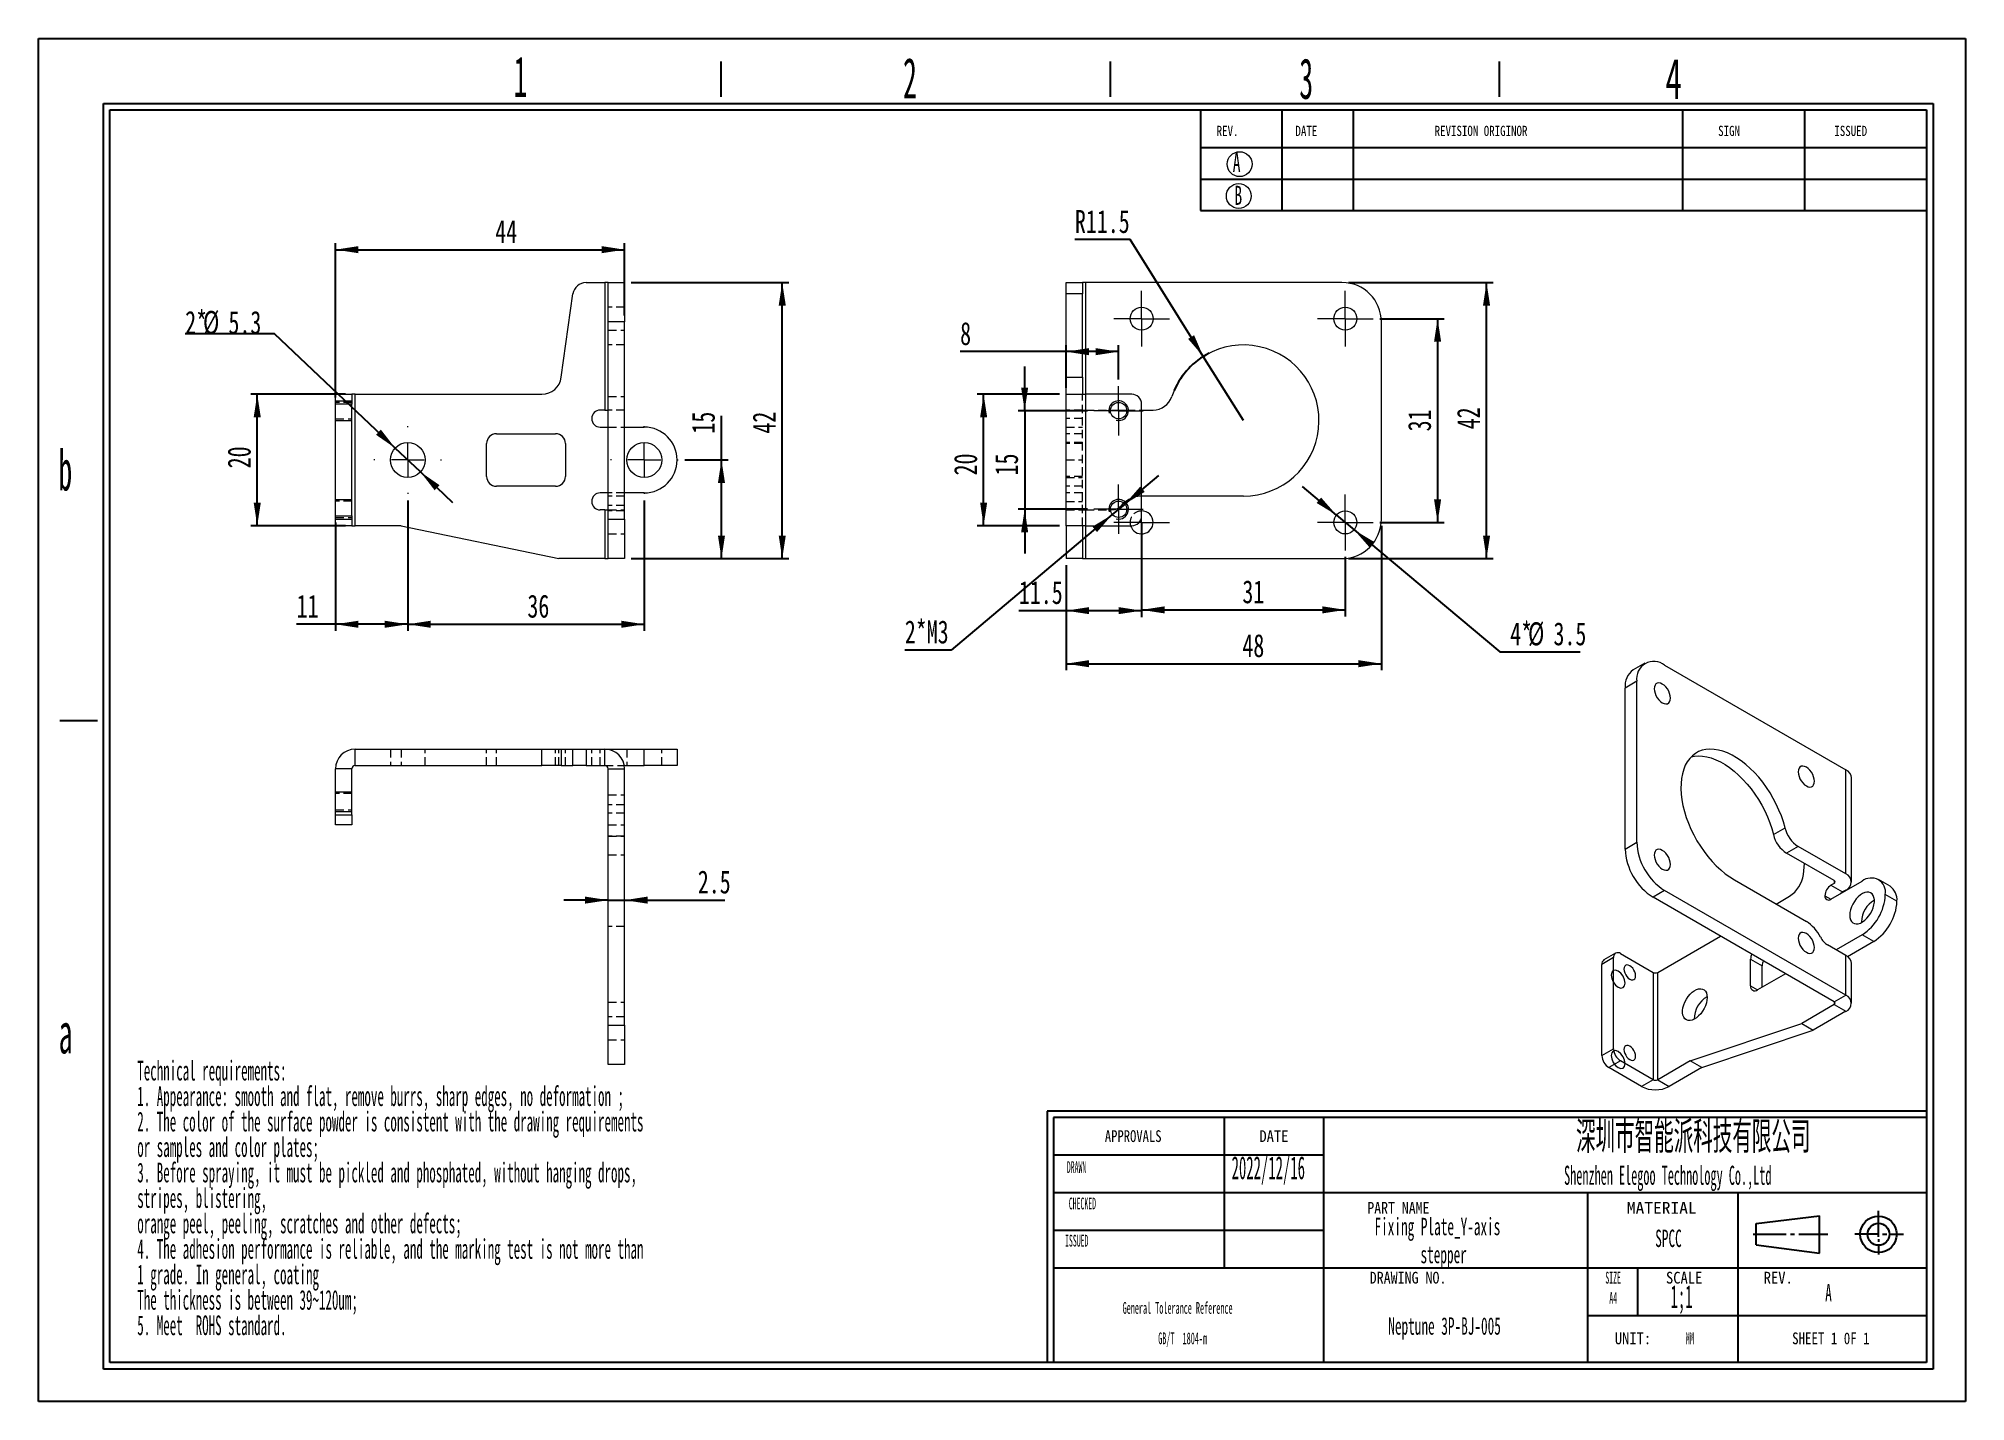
# Model space of a CAD drawing. Header units: millimetres. Extents: x 2 to 295, y 1 to 209.
import ezdxf

# ---------------------------------------------------------------- set-up
doc = ezdxf.new("R2010")
doc.units = ezdxf.units.MM
doc.linetypes.add('CENTER', pattern=[10.16, 6.35, -1.27, 1.27, -1.27])
doc.linetypes.add('HIDDEN', pattern=[1.905, 1.27, -0.635])
doc.layers.add('DIM', color=5, linetype='Continuous')
doc.layers.add('SLD-0', color=179, linetype='Continuous')
doc.layers.add('中心线', color=1, linetype='CENTER', lineweight=15)
doc.styles.add('SLDTEXTSTYLE0', font='TXT', dxfattribs={"width": 0.56})
doc.styles.add('SLDTEXTSTYLE1', font='TXT', dxfattribs={"width": 0.469})
doc.styles.add('SLDTEXTSTYLE10', font='TXT', dxfattribs={"width": 1.089})
doc.styles.add('SLDTEXTSTYLE11', font='TXT', dxfattribs={"width": 0.56, "bigfont": 'bigfont'})
doc.styles.add('SLDTEXTSTYLE12', font='TXT', dxfattribs={"width": 0.805625})
doc.styles.add('SLDTEXTSTYLE13', font='TXT', dxfattribs={"width": 0.7})
doc.styles.add('SLDTEXTSTYLE2', font='TXT', dxfattribs={"width": 0.484})
doc.styles.add('SLDTEXTSTYLE3', font='TXT', dxfattribs={"width": 0.40535})
doc.styles.add('SLDTEXTSTYLE4', font='TXT', dxfattribs={"width": 0.6})
doc.styles.add('SLDTEXTSTYLE5', font='TXT', dxfattribs={"width": 0.5025})
doc.styles.add('SLDTEXTSTYLE6', font='TXT', dxfattribs={"width": 0.9075})
doc.styles.add('SLDTEXTSTYLE7', font='TXT', dxfattribs={"width": 0.870455})
doc.styles.add('SLDTEXTSTYLE8', font='TXT', dxfattribs={"width": 0.7865})
doc.styles.add('SLDTEXTSTYLE9', font='TXT', dxfattribs={"width": 0.862222})
doc.dimstyles.new('SLDDIMSTYLE0', dxfattribs={"dimtxt": 3.5, "dimasz": 3.5, "dimexe": 0, "dimexo": 0.0625, "dimgap": 0.875, "dimtad": 2, "dimrnd": 1e-09, "dimzin": 12, "dimdsep": 46, "dimtxsty": 'SLDTEXTSTYLE1', "dimsah": 1, "dimcen": 0.09, "dimadec": 0, "dimazin": 3, "dimtfac": 1, "dimtofl": 0, "dimtmove": 0, "dimatfit": 3, "dimfxl": 0, "dimfrac": 2, "dimtolj": 1, "dimtzin": 12, "dimarcsym": 0})
doc.dimstyles.new('SLDDIMSTYLE1', dxfattribs={"dimtxt": 3.5, "dimasz": 3.5, "dimexe": 0, "dimexo": 0.0625, "dimgap": 0.875, "dimtad": 0, "dimtih": 1, "dimtoh": 1, "dimrnd": 1e-09, "dimzin": 12, "dimdsep": 46, "dimtxsty": 'SLDTEXTSTYLE1', "dimsah": 1, "dimcen": 0, "dimadec": 0, "dimazin": 3, "dimtfac": 1, "dimtmove": 0, "dimatfit": 3, "dimfxl": 0, "dimfrac": 2, "dimtolj": 1, "dimtzin": 12, "dimarcsym": 0})
doc.dimstyles.new('SLDDIMSTYLE2', dxfattribs={"dimtxt": 3.5, "dimasz": 3.5, "dimexe": 0, "dimexo": 0.0625, "dimgap": 0.875, "dimtad": 0, "dimtih": 1, "dimtoh": 1, "dimrnd": 1e-09, "dimzin": 12, "dimdsep": 46, "dimtxsty": 'SLDTEXTSTYLE1', "dimsah": 1, "dimcen": 0, "dimadec": 0, "dimazin": 3, "dimtfac": 1, "dimtofl": 0, "dimtmove": 0, "dimatfit": 3, "dimfxl": 0, "dimfrac": 2, "dimtolj": 1, "dimtzin": 12, "dimarcsym": 0})
doc.dimstyles.new('SLDDIMSTYLE3', dxfattribs={"dimtxt": 3.5, "dimasz": 3.5, "dimexe": 0, "dimexo": 0.0625, "dimgap": 0.875, "dimtad": 2, "dimrnd": 1e-09, "dimzin": 12, "dimdsep": 46, "dimtxsty": 'SLDTEXTSTYLE1', "dimsah": 1, "dimcen": 0.09, "dimadec": 0, "dimazin": 3, "dimtfac": 1, "dimtmove": 0, "dimatfit": 0, "dimfxl": 0, "dimfrac": 2, "dimtolj": 1, "dimtzin": 12, "dimarcsym": 0})
doc.dimstyles.new('SLDDIMSTYLE4', dxfattribs={"dimtxt": 3.5, "dimasz": 3.5, "dimexe": 0, "dimexo": 0.0625, "dimgap": 0.875, "dimtad": 0, "dimtih": 1, "dimtoh": 1, "dimrnd": 1e-09, "dimzin": 12, "dimdsep": 46, "dimtxsty": 'SLDTEXTSTYLE1', "dimsah": 1, "dimcen": 0, "dimadec": 0, "dimazin": 3, "dimtfac": 1, "dimtmove": 0, "dimatfit": 3, "dimfxl": 0, "dimfrac": 2, "dimtolj": 1, "dimtzin": 12, "dimarcsym": 0})
doc.dimstyles.new('SLDDIMSTYLE5', dxfattribs={"dimtxt": 3.5, "dimasz": 3.5, "dimexe": 0, "dimexo": 0.0625, "dimgap": 0.875, "dimtad": 0, "dimtih": 1, "dimtoh": 1, "dimrnd": 1e-09, "dimzin": 12, "dimdsep": 46, "dimtxsty": 'SLDTEXTSTYLE1', "dimsah": 1, "dimcen": 0, "dimadec": 0, "dimazin": 3, "dimtfac": 1, "dimtmove": 0, "dimatfit": 3, "dimfxl": 0, "dimfrac": 2, "dimtolj": 1, "dimtzin": 12, "dimarcsym": 0})

msp = doc.modelspace()

# ---------------------------------------------------------------- texts
at = {"color": 7, "linetype": 'Continuous', "lineweight": 0, "char_height": 3.5, "attachment_point": 1, "style": 'SLDTEXTSTYLE1'}
for s, insert in [('2022/12/16', (183.411, 38.608)), ('1;1', (250.218, 19.001))]:
    msp.add_mtext(s, dxfattribs=dict(at, insert=insert))
at = {"layer": 'SLD-0'}
for s, insert, char_height, attachment_point, style in [('1', (74.111, 205.971), 6.172, 1, 'SLDTEXTSTYLE5'), ('2', (133.388, 205.728), 6.172, 1, 'SLDTEXTSTYLE5'), ('3', (193.707, 205.666), 6.172, 1, 'SLDTEXTSTYLE5'), ('4', (249.441, 205.659), 6.172, 1, 'SLDTEXTSTYLE4'), ('A', (183.578, 191.286), 2.903, 1, 'SLDTEXTSTYLE4'), ('B', (183.832, 186.271), 2.903, 1, 'SLDTEXTSTYLE4'), ('b', (4.835, 146.092), 6.172, 1, 'SLDTEXTSTYLE5'), ('a', (4.88, 60.423), 6.172, 1, 'SLDTEXTSTYLE5'), ('\\M+1905B圳\\M+18E73\\M+19271\\M+1945C\\M+19468\\M+189C8\\M+18B5A\\M+1974C\\M+18CC0\\M+18CF6\\M+18E69', (253.676, 43.943), 4.82808, 2, 'SLDTEXTSTYLE11'), ('SPCC', (249.899, 27.438), 2.6458, 2, 'SLDTEXTSTYLE0'), ('A', (274.258, 19.174), 2.646, 2, 'SLDTEXTSTYLE0'), ('Neptune 3P-BJ-005', (215.826, 14.096), 2.64583, 2, 'SLDTEXTSTYLE0')]:
    msp.add_mtext(s, dxfattribs=dict(at, insert=insert, char_height=char_height, attachment_point=attachment_point, style=style))
at = {"layer": 'SLD-0', "color": 179}
for s, insert, char_height, attachment_point, style in [('REV.', (181.129, 195.4), 1.5536, 1, 'SLDTEXTSTYLE8'), ('DATE', (193.126, 195.4), 1.5536, 1, 'SLDTEXTSTYLE8'), ('REVISION ORIGINOR', (214.308, 195.4), 1.55363, 1, 'SLDTEXTSTYLE8'), ('SIGN', (257.466, 195.4), 1.5536, 1, 'SLDTEXTSTYLE8'), ('ISSUED', (275.148, 195.4), 1.5536, 1, 'SLDTEXTSTYLE8'), ('APPROVALS', (168.427, 42.563), 1.7927, 2, 'SLDTEXTSTYLE8'), ('DATE', (189.85, 42.563), 1.7927, 2, 'SLDTEXTSTYLE6'), ('DRAWN', (159.804, 37.853), 1.7927, 2, 'SLDTEXTSTYLE3'), ('Shenzhen Elegoo Technology Co.,Ltd', (249.798, 37.165), 2.91042, 2, 'SLDTEXTSTYLE1'), ('CHECKED', (160.696, 32.315), 1.7927, 2, 'SLDTEXTSTYLE3'), ('PART NAME', (208.794, 31.645), 1.7927, 2, 'SLDTEXTSTYLE9'), ('MATERIAL', (248.88, 31.645), 1.7927, 2, 'SLDTEXTSTYLE10'), ('ISSUED', (159.837, 26.654), 1.7927, 2, 'SLDTEXTSTYLE3'), ('DRAWING NO.', (210.268, 21.022), 1.79265, 2, 'SLDTEXTSTYLE7'), ('SIZE', (241.479, 21.022), 1.7927, 2, 'SLDTEXTSTYLE3'), ('SCALE', (252.289, 21.022), 1.7927, 2, 'SLDTEXTSTYLE6'), ('REV.', (266.61, 21.022), 1.7927, 2, 'SLDTEXTSTYLE6'), ('A4', (241.49, 17.953), 1.7927, 2, 'SLDTEXTSTYLE3'), ('UNIT:', (244.499, 11.791), 1.7927, 2, 'SLDTEXTSTYLE6'), ('MM', (253.161, 11.791), 1.7927, 2, 'SLDTEXTSTYLE2'), ('SHEET 1 0F 1', (274.62, 11.791), 1.79265, 2, 'SLDTEXTSTYLE12')]:
    msp.add_mtext(s, dxfattribs=dict(at, insert=insert, char_height=char_height, attachment_point=attachment_point, style=style))

# ---------------------------------------------------------------- blocks, each defined once
blk = doc.blocks.new('SW_NOTE_0')
at = {"layer": 'SLD-0', "color": 0, "attachment_point": 2, "style": 'SLDTEXTSTYLE0'}
for s, insert, char_height in [('Fixing Plate_Y-axis', (11.94, 3.41), 2.6458), ('stepper', (12.89, -0.85), 2.646)]:
    blk.add_mtext(s, dxfattribs=dict(at, insert=insert, char_height=char_height))
blk = doc.blocks.new('SW_NOTE_1')
at = {"layer": 'SLD-0', "color": 0, "char_height": 3, "attachment_point": 1, "style": 'SLDTEXTSTYLE2'}
for s, insert in [('Technical requirements:', (0, 3.87)), ('1. Appearance: smooth and flat, remove burrs, sharp edges, no deformation ;', (0, -0.01)), ('2. The color of the surface powder is consistent with the drawing requirements', (0, -3.88)), ('or samples and color plates;', (0, -7.76)), ('3. Before spraying, it must be pickled and phosphated, without hanging drops,', (0, -11.63)), ('stripes, blistering,', (0, -15.51)), ('orange peel, peeling, scratches and other defects;', (0, -19.38)), ('4. The adhesion performance is reliable, and the marking test is not more than', (0, -23.26)), ('1 grade. In general, coating', (0, -27.13)), ('The thickness is between 39~120um;', (0, -31.01)), ('5. Meet  ROHS standard.', (0, -34.88))]:
    blk.add_mtext(s, dxfattribs=dict(at, insert=insert))
blk = doc.blocks.new('SW_NOTE_2')
at = {"layer": 'SLD-0', "color": 0, "char_height": 1.7927, "attachment_point": 2, "style": 'SLDTEXTSTYLE2'}
for s, insert in [('General Tolerance Reference', (12.75, 2.31)), ('GB/T  1804-m', (13.51, -2.32))]:
    blk.add_mtext(s, dxfattribs=dict(at, insert=insert))
blk = doc.blocks.new('_D')
at = {"layer": 'DIM'}
for p, q in [((47.01, 154.05), (47.01, 177.55)), ((47.01, 176.55), (91.01, 176.55)), ((91.01, 166.55), (91.01, 177.55))]:
    blk.add_line(p, q, dxfattribs=at)
for points in [[(47.01, 176.55), (50.51, 176.01), (50.51, 177.09)], [(91.01, 176.55), (87.51, 177.09), (87.51, 176.01)]]:
    blk.add_solid(points, dxfattribs=at)
at = {"layer": 'DIM', "insert": (71.33, 181.06), "char_height": 3.5, "attachment_point": 1, "style": 'SLDTEXTSTYLE13'}
blk.add_mtext('44', dxfattribs=at)
blk = doc.blocks.new('_D_1')
at = {"layer": 'DIM'}
for p, q in [((58.01, 138.4), (58.01, 118.55)), ((94.01, 138.4), (94.01, 118.55)), ((58.01, 119.55), (94.01, 119.55))]:
    blk.add_line(p, q, dxfattribs=at)
for points in [[(58.01, 119.55), (61.51, 119.01), (61.51, 120.09)], [(94.01, 119.55), (90.51, 120.09), (90.51, 119.01)]]:
    blk.add_solid(points, dxfattribs=at)
at = {"layer": 'DIM', "insert": (76.22, 124.06), "char_height": 3.5, "attachment_point": 1, "style": 'SLDTEXTSTYLE13'}
blk.add_mtext('36', dxfattribs=at)
blk = doc.blocks.new('_D_2')
at = {"layer": 'DIM'}
for p, q in [((58.01, 138.4), (58.01, 118.55)), ((47.01, 135.05), (47.01, 118.55)), ((47.01, 119.55), (41.1, 119.55)), ((58.01, 119.55), (47.01, 119.55))]:
    blk.add_line(p, q, dxfattribs=at)
for points in [[(47.01, 119.55), (50.51, 119.01), (50.51, 120.09)], [(58.01, 119.55), (54.51, 120.09), (54.51, 119.01)]]:
    blk.add_solid(points, dxfattribs=at)
at = {"layer": 'DIM', "insert": (41.1, 124.06), "char_height": 3.5, "attachment_point": 1, "style": 'SLDTEXTSTYLE13'}
blk.add_mtext('11', dxfattribs=at)
blk = doc.blocks.new('_D_3')
at = {"layer": 'DIM'}
for p, q in [((48.51, 154.55), (34.1, 154.55)), ((35.1, 134.55), (35.1, 154.55)), ((48.51, 134.55), (34.1, 134.55))]:
    blk.add_line(p, q, dxfattribs=at)
for points in [[(35.1, 154.55), (34.56, 151.05), (35.64, 151.05)], [(35.1, 134.55), (35.64, 138.05), (34.56, 138.05)]]:
    blk.add_solid(points, dxfattribs=at)
at = {"layer": 'DIM', "insert": (30.59, 143.28), "char_height": 3.5, "attachment_point": 1, "rotation": 90, "style": 'SLDTEXTSTYLE13'}
blk.add_mtext('20', dxfattribs=at)
blk = doc.blocks.new('_D_4')
at = {"layer": 'DIM'}
for p, q in [((92.01, 171.55), (116.01, 171.55)), ((115.01, 129.55), (115.01, 171.55)), ((92.01, 129.55), (116.01, 129.55))]:
    blk.add_line(p, q, dxfattribs=at)
for points in [[(115.01, 171.55), (114.47, 168.05), (115.55, 168.05)], [(115.01, 129.55), (115.55, 133.05), (114.47, 133.05)]]:
    blk.add_solid(points, dxfattribs=at)
at = {"layer": 'DIM', "insert": (110.5, 148.56), "char_height": 3.5, "attachment_point": 1, "rotation": 90, "style": 'SLDTEXTSTYLE13'}
blk.add_mtext('42', dxfattribs=at)
blk = doc.blocks.new('_D_5')
at = {"layer": 'DIM'}
for p, q in [((105.76, 144.55), (105.76, 151.28)), ((100.16, 144.55), (106.76, 144.55)), ((105.76, 129.55), (105.76, 144.55)), ((92.01, 129.55), (106.76, 129.55))]:
    blk.add_line(p, q, dxfattribs=at)
for points in [[(105.76, 144.55), (105.22, 141.05), (106.3, 141.05)], [(105.76, 129.55), (106.3, 133.05), (105.22, 133.05)]]:
    blk.add_solid(points, dxfattribs=at)
at = {"layer": 'DIM', "insert": (101.24, 148.56), "char_height": 3.5, "attachment_point": 1, "rotation": 90, "style": 'SLDTEXTSTYLE13'}
blk.add_mtext('15', dxfattribs=at)
blk = doc.blocks.new('_D_6')
at = {"layer": 'DIM'}
for p, q in [((37.75, 163.72), (24.13, 163.72)), ((56.09, 146.37), (37.75, 163.72)), ((59.94, 142.73), (56.09, 146.37)), ((59.94, 142.73), (64.83, 138.1))]:
    blk.add_line(p, q, dxfattribs=at)
for points in [[(56.09, 146.37), (53.92, 149.17), (53.18, 148.38)], [(59.94, 142.73), (62.11, 139.93), (62.85, 140.71)]]:
    blk.add_solid(points, dxfattribs=at)
at = {"layer": 'DIM', "char_height": 3.5, "attachment_point": 1, "style": 'SLDTEXTSTYLE13'}
for s, insert in [('2*', (24.13, 167.23)), ('%%c', (26.85, 167.23)), ('5.3', (30.72, 167.23))]:
    blk.add_mtext(s, dxfattribs=dict(at, insert=insert))
blk = doc.blocks.new('SW_CENTERMARKSYMBOL_0')
at = {"layer": '中心线', "color": 0}
for p, q in [((0, 5), (0, 5.15)), ((-5, 0), (-5.15, 0)), ((0, 0), (-2.5, 0)), ((0, 0), (0, 2.5)), ((0, 0), (0, -2.5)), ((0, 0), (2.5, 0)), ((5, 0), (5.15, 0)), ((0, -5), (0, -5.15))]:
    blk.add_line(p, q, dxfattribs=at)
blk = doc.blocks.new('SW_CENTERMARKSYMBOL_1')
at = {"layer": '中心线', "color": 0}
for p, q in [((0, 5), (0, 5.15)), ((-5, 0), (-5.15, 0)), ((0, 0), (-2.5, 0)), ((0, 0), (0, 2.5)), ((0, 0), (0, -2.5)), ((0, 0), (2.5, 0)), ((5, 0), (5.15, 0)), ((0, -5), (0, -5.15))]:
    blk.add_line(p, q, dxfattribs=at)
blk = doc.blocks.new('_D_7')
at = {"layer": 'DIM'}
for p, q in [((206.21, 134.55), (206.21, 112.55)), ((158.21, 128.55), (158.21, 112.55)), ((158.21, 113.55), (206.21, 113.55))]:
    blk.add_line(p, q, dxfattribs=at)
for points in [[(158.21, 113.55), (161.71, 113.01), (161.71, 114.09)], [(206.21, 113.55), (202.71, 114.09), (202.71, 113.01)]]:
    blk.add_solid(points, dxfattribs=at)
at = {"layer": 'DIM', "insert": (185.05, 118.06), "char_height": 3.5, "attachment_point": 1, "style": 'SLDTEXTSTYLE13'}
blk.add_mtext('48', dxfattribs=at)
blk = doc.blocks.new('_D_8')
at = {"layer": 'DIM'}
for p, q in [((169.71, 129.8), (169.71, 120.74)), ((200.71, 129.8), (200.71, 120.74)), ((169.71, 121.74), (200.71, 121.74))]:
    blk.add_line(p, q, dxfattribs=at)
for points in [[(169.71, 121.74), (173.21, 121.2), (173.21, 122.28)], [(200.71, 121.74), (197.21, 122.28), (197.21, 121.2)]]:
    blk.add_solid(points, dxfattribs=at)
at = {"layer": 'DIM', "insert": (185.05, 126.25), "char_height": 3.5, "attachment_point": 1, "style": 'SLDTEXTSTYLE13'}
blk.add_mtext('31', dxfattribs=at)
blk = doc.blocks.new('_D_9')
at = {"layer": 'DIM'}
for p, q in [((201.21, 171.55), (223.21, 171.55)), ((222.21, 129.55), (222.21, 171.55)), ((201.21, 129.55), (223.21, 129.55))]:
    blk.add_line(p, q, dxfattribs=at)
for points in [[(222.21, 171.55), (221.67, 168.05), (222.75, 168.05)], [(222.21, 129.55), (222.75, 133.05), (221.67, 133.05)]]:
    blk.add_solid(points, dxfattribs=at)
at = {"layer": 'DIM', "insert": (217.7, 149.22), "char_height": 3.5, "attachment_point": 1, "rotation": 90, "style": 'SLDTEXTSTYLE13'}
blk.add_mtext('42', dxfattribs=at)
blk = doc.blocks.new('_D_10')
at = {"layer": 'DIM'}
for p, q in [((205.96, 166.05), (215.76, 166.05)), ((214.76, 166.05), (214.76, 135.05)), ((205.96, 135.05), (215.76, 135.05))]:
    blk.add_line(p, q, dxfattribs=at)
for points in [[(214.76, 166.05), (214.22, 162.55), (215.3, 162.55)], [(214.76, 135.05), (215.3, 138.55), (214.22, 138.55)]]:
    blk.add_solid(points, dxfattribs=at)
at = {"layer": 'DIM', "insert": (210.25, 148.9), "char_height": 3.5, "attachment_point": 1, "rotation": 90, "style": 'SLDTEXTSTYLE13'}
blk.add_mtext('31', dxfattribs=at)
blk = doc.blocks.new('_D_11')
at = {"layer": 'DIM'}
for p, q in [((167.95, 178.08), (159.56, 178.08)), ((179.1, 160.29), (167.95, 178.08)), ((185.21, 150.55), (179.1, 160.29))]:
    blk.add_line(p, q, dxfattribs=at)
blk.add_arc((185.21, 150.55), 11.5, 117.1092, 156.5341, dxfattribs=at)
blk.add_solid([(179.1, 160.29), (177.7, 163.54), (176.79, 162.97)], dxfattribs=at)
at = {"layer": 'DIM', "insert": (159.56, 182.59), "char_height": 3.5, "attachment_point": 1, "style": 'SLDTEXTSTYLE13'}
blk.add_mtext('R11.5', dxfattribs=at)
blk = doc.blocks.new('_D_12')
at = {"layer": 'DIM'}
for p, q in [((157.21, 154.55), (144.66, 154.55)), ((145.66, 134.55), (145.66, 154.55)), ((157.21, 134.55), (144.66, 134.55))]:
    blk.add_line(p, q, dxfattribs=at)
for points in [[(145.66, 154.55), (145.13, 151.05), (146.2, 151.05)], [(145.66, 134.55), (146.2, 138.05), (145.13, 138.05)]]:
    blk.add_solid(points, dxfattribs=at)
at = {"layer": 'DIM', "insert": (141.15, 142.2), "char_height": 3.5, "attachment_point": 1, "rotation": 90, "style": 'SLDTEXTSTYLE13'}
blk.add_mtext('20', dxfattribs=at)
blk = doc.blocks.new('_D_13')
at = {"layer": 'DIM'}
for p, q in [((169.71, 135.05), (169.71, 120.62)), ((158.21, 128.55), (158.21, 120.62)), ((158.21, 121.62), (151.03, 121.62)), ((169.71, 121.62), (158.21, 121.62))]:
    blk.add_line(p, q, dxfattribs=at)
for points in [[(158.21, 121.62), (161.71, 121.09), (161.71, 122.16)], [(169.71, 121.62), (166.21, 122.16), (166.21, 121.09)]]:
    blk.add_solid(points, dxfattribs=at)
at = {"layer": 'DIM', "insert": (151.03, 126.14), "char_height": 3.5, "attachment_point": 1, "style": 'SLDTEXTSTYLE13'}
blk.add_mtext('11.5', dxfattribs=at)
blk = doc.blocks.new('_D_14')
at = {"layer": 'DIM'}
for p, q in [((151.91, 152.05), (151.91, 158.78)), ((161.46, 152.05), (150.91, 152.05)), ((151.91, 152.05), (151.91, 137.05)), ((161.46, 137.05), (150.91, 137.05)), ((151.91, 137.05), (151.91, 130.32))]:
    blk.add_line(p, q, dxfattribs=at)
for points in [[(151.91, 152.05), (152.44, 155.55), (151.37, 155.55)], [(151.91, 137.05), (151.37, 133.55), (152.44, 133.55)]]:
    blk.add_solid(points, dxfattribs=at)
at = {"layer": 'DIM', "insert": (147.39, 142.2), "char_height": 3.5, "attachment_point": 1, "rotation": 90, "style": 'SLDTEXTSTYLE13'}
blk.add_mtext('15', dxfattribs=at)
blk = doc.blocks.new('_D_15')
at = {"layer": 'DIM'}
for p, q in [((158.21, 155.55), (158.21, 162.03)), ((166.21, 156.8), (166.21, 162.03)), ((158.21, 161.03), (142.09, 161.03)), ((166.21, 161.03), (158.21, 161.03))]:
    blk.add_line(p, q, dxfattribs=at)
for points in [[(158.21, 161.03), (161.71, 160.49), (161.71, 161.57)], [(166.21, 161.03), (162.71, 161.57), (162.71, 160.49)]]:
    blk.add_solid(points, dxfattribs=at)
at = {"layer": 'DIM', "insert": (142.09, 165.54), "char_height": 3.5, "attachment_point": 1, "style": 'SLDTEXTSTYLE13'}
blk.add_mtext('8', dxfattribs=at)
blk = doc.blocks.new('_D_16')
at = {"layer": 'DIM'}
for p, q in [((167.17, 137.85), (172.32, 142.18)), ((167.17, 137.85), (165.25, 136.24)), ((165.25, 136.24), (140.7, 115.62)), ((140.7, 115.62), (133.67, 115.62))]:
    blk.add_line(p, q, dxfattribs=at)
for points in [[(167.17, 137.85), (170.19, 139.69), (169.5, 140.51)], [(165.25, 136.24), (162.23, 134.4), (162.92, 133.58)]]:
    blk.add_solid(points, dxfattribs=at)
at = {"layer": 'DIM', "insert": (133.67, 120.14), "char_height": 3.5, "attachment_point": 1, "style": 'SLDTEXTSTYLE13'}
blk.add_mtext('2*M3', dxfattribs=at)
blk = doc.blocks.new('_D_17')
at = {"layer": 'DIM'}
for p, q in [((199.37, 136.17), (194.21, 140.5)), ((199.37, 136.17), (202.05, 133.92)), ((202.05, 133.92), (224.22, 115.34)), ((224.22, 115.34), (236.48, 115.34))]:
    blk.add_line(p, q, dxfattribs=at)
for points in [[(199.37, 136.17), (197.03, 138.83), (196.34, 138.01)], [(202.05, 133.92), (204.39, 131.26), (205.08, 132.09)]]:
    blk.add_solid(points, dxfattribs=at)
at = {"layer": 'DIM', "char_height": 3.5, "attachment_point": 1, "style": 'SLDTEXTSTYLE13'}
for s, insert in [('4*', (225.8, 119.85)), ('%%c', (228.53, 119.85)), ('3.5', (232.4, 119.85))]:
    blk.add_mtext(s, dxfattribs=dict(at, insert=insert))
blk = doc.blocks.new('SW_CENTERMARKSYMBOL_2')
at = {"layer": '中心线', "color": 0}
for p, q in [((0, 2.5), (0, 3.75)), ((-2.5, 0), (-3.75, 0)), ((0, 0), (-2.5, 0)), ((0, 0), (0, 2.5)), ((0, 0), (0, -2.5)), ((0, 0), (2.5, 0)), ((2.5, 0), (3.75, 0)), ((0, -2.5), (0, -3.75))]:
    blk.add_line(p, q, dxfattribs=at)
blk = doc.blocks.new('SW_CENTERMARKSYMBOL_3')
at = {"layer": '中心线', "color": 0}
for p, q in [((0, 2.5), (0, 3.75)), ((-2.5, 0), (-3.75, 0)), ((0, 0), (-2.5, 0)), ((0, 0), (0, 2.5)), ((0, 0), (0, -2.5)), ((0, 0), (2.5, 0)), ((2.5, 0), (3.75, 0)), ((0, -2.5), (0, -3.75))]:
    blk.add_line(p, q, dxfattribs=at)
blk = doc.blocks.new('SW_CENTERMARKSYMBOL_4')
at = {"layer": '中心线', "color": 0}
for p, q in [((0, 2.5), (0, 4.25)), ((-2.5, 0), (-4.25, 0)), ((0, 0), (-2.5, 0)), ((0, 0), (0, 2.5)), ((0, 0), (0, -2.5)), ((0, 0), (2.5, 0)), ((2.5, 0), (4.25, 0)), ((0, -2.5), (0, -4.25))]:
    blk.add_line(p, q, dxfattribs=at)
blk = doc.blocks.new('SW_CENTERMARKSYMBOL_5')
at = {"layer": '中心线', "color": 0}
for p, q in [((0, 2.5), (0, 4.25)), ((-2.5, 0), (-4.25, 0)), ((0, 0), (-2.5, 0)), ((0, 0), (0, 2.5)), ((0, 0), (0, -2.5)), ((0, 0), (2.5, 0)), ((2.5, 0), (4.25, 0)), ((0, -2.5), (0, -4.25))]:
    blk.add_line(p, q, dxfattribs=at)
blk = doc.blocks.new('SW_CENTERMARKSYMBOL_6')
at = {"layer": '中心线', "color": 0}
for p, q in [((0, 2.5), (0, 4.25)), ((-2.5, 0), (-4.25, 0)), ((0, 0), (-2.5, 0)), ((0, 0), (0, 2.5)), ((0, 0), (0, -2.5)), ((0, 0), (2.5, 0)), ((2.5, 0), (4.25, 0)), ((0, -2.5), (0, -4.25))]:
    blk.add_line(p, q, dxfattribs=at)
blk = doc.blocks.new('SW_CENTERMARKSYMBOL_7')
at = {"layer": '中心线', "color": 0}
for p, q in [((0, 2.5), (0, 4.25)), ((-2.5, 0), (-4.25, 0)), ((0, 0), (-2.5, 0)), ((0, 0), (0, 2.5)), ((0, 0), (0, -2.5)), ((0, 0), (2.5, 0)), ((2.5, 0), (4.25, 0)), ((0, -2.5), (0, -4.25))]:
    blk.add_line(p, q, dxfattribs=at)
blk = doc.blocks.new('_D_18')
at = {"layer": 'DIM'}
for p, q in [((88.51, 77.57), (81.78, 77.57)), ((88.51, 77.57), (91.01, 77.57)), ((91.01, 77.57), (106.25, 77.57))]:
    blk.add_line(p, q, dxfattribs=at)
for points in [[(88.51, 77.57), (85.01, 78.11), (85.01, 77.04)], [(91.01, 77.57), (94.51, 77.04), (94.51, 78.11)]]:
    blk.add_solid(points, dxfattribs=at)
at = {"layer": 'DIM', "insert": (102.16, 82.09), "char_height": 3.5, "attachment_point": 1, "style": 'SLDTEXTSTYLE13'}
blk.add_mtext('2.5', dxfattribs=at)

# ---------------------------------------------------------------- dimensions: what is measured, and where the dimension line sits
at = {"layer": 'DIM'}
dim = msp.add_radius_dim(center=(185.209, 150.547), mpoint=(179.102, 160.291), dimstyle='SLDDIMSTYLE2', dxfattribs=at)
dim.commit()
dim.dimension.update_dxf_attribs({"geometry": '_D_11', "text_midpoint": (162.962, 180.117), "dimtype": 164})
for base, p1, p2, picture, middle in [((91.013, 176.552), (47.013, 153.047), (91.013, 165.547), '_D', (72.694, 176.552)), ((158.209, 161.027), (166.209, 155.797), (158.209, 154.547), '_D_15', (142.769, 161.027)), ((47.013, 119.547), (58.013, 139.397), (47.013, 136.047), '_D_2', (42.457, 119.547)), ((94.013, 119.547), (58.013, 139.397), (94.013, 139.397), '_D_1', (77.581, 119.547)), ((158.209, 121.624), (169.709, 136.047), (158.209, 129.547), '_D_13', (153.747, 121.624)), ((206.209, 113.547), (158.209, 129.547), (206.209, 135.547), '_D_7', (186.414, 113.547)), ((200.709, 121.742), (169.709, 130.797), (200.709, 130.797), '_D_8', (186.414, 121.742))]:
    dim = msp.add_linear_dim(base=base, p1=p1, p2=p2, dimstyle='SLDDIMSTYLE0', dxfattribs=at)
    dim.commit()
    dim.dimension.update_dxf_attribs({"geometry": picture, "text_midpoint": middle, "dimtype": 160})
for base, p1, p2, angle, dimstyle, picture, middle in [((115.013, 171.547), (91.013, 129.547), (91.013, 171.547), 90, 'SLDDIMSTYLE0', '_D_4', (115.013, 149.923)), ((222.209, 171.547), (200.209, 129.547), (200.209, 171.547), 90, 'SLDDIMSTYLE0', '_D_9', (222.209, 150.583)), ((214.763, 135.047), (204.959, 166.047), (204.959, 135.047), 90, 'SLDDIMSTYLE0', '_D_10', (214.763, 150.259)), ((151.906, 137.047), (162.459, 152.047), (162.459, 137.047), 90, 'SLDDIMSTYLE3', '_D_14', (151.906, 143.56)), ((35.099, 154.547), (49.513, 134.547), (49.513, 154.547), 90, 'SLDDIMSTYLE0', '_D_3', (35.099, 144.644)), ((105.757, 144.547), (91.013, 129.547), (99.163, 144.547), 90, 'SLDDIMSTYLE0', '_D_5', (105.757, 149.923)), ((145.664, 154.547), (158.209, 134.547), (158.209, 154.547), 90, 'SLDDIMSTYLE0', '_D_12', (145.664, 143.56)), ((91.013, 77.573), (88.513, 97.547), (91.013, 97.547), 0, 'SLDDIMSTYLE3', '_D_18', (104.205, 77.573))]:
    dim = msp.add_linear_dim(base=base, p1=p1, p2=p2, angle=angle, dimstyle=dimstyle, dxfattribs=at)
    dim.commit()
    dim.dimension.update_dxf_attribs({"geometry": picture, "text_midpoint": middle, "dimtype": 160})
for p1, p2, text, dimstyle, picture, middle in [((56.089, 146.369), (59.938, 142.726), '2*<> ', 'SLDDIMSTYLE1', '_D_6', (30.145, 165.258)), ((202.05, 133.923), (199.368, 136.172), '4*<>', 'SLDDIMSTYLE5', '_D_17', (231.141, 117.874))]:
    dim = msp.add_diameter_dim_2p(p1=p1, p2=p2, text=text, dimstyle=dimstyle, dxfattribs=at)
    dim.commit()
    dim.dimension.update_dxf_attribs({"geometry": picture, "text_midpoint": middle, "dimtype": 163})
dim = msp.add_diameter_dim_2p(p1=(165.252, 136.243), p2=(167.166, 137.851), text='2*M3', dimstyle='SLDDIMSTYLE4', override={"dimpost": '<>'}, dxfattribs=at)
dim.commit()
dim.dimension.update_dxf_attribs({"geometry": '_D_16', "text_midpoint": (136.393, 117.661), "dimtype": 163})

# ---------------------------------------------------------------- linework, layer by layer
at = {"color": 7, "linetype": 'Continuous', "lineweight": 15}
for p, q in [((85.141, 171.547), (88.013, 171.547)), ((88.513, 171.547), (88.013, 171.547)), ((88.013, 171.547), (88.013, 152.147)), ((88.513, 165.547), (88.513, 171.547)), ((88.513, 171.547), (91.013, 171.547)), ((91.013, 171.547), (91.013, 165.547)), ((158.209, 171.547), (160.709, 171.547)), ((158.209, 169.826), (158.209, 171.547)), ((160.709, 171.547), (160.709, 169.826)), ((161.209, 171.547), (160.709, 171.547)), ((161.209, 154.547), (161.209, 171.547)), ((200.209, 171.547), (161.209, 171.547)), ((81.376, 157.13), (83.161, 169.826)), ((160.709, 169.826), (158.209, 169.826)), ((158.209, 157.13), (158.209, 169.826)), ((160.709, 157.13), (160.709, 169.826)), ((91.013, 165.547), (88.513, 165.547)), ((88.513, 135.547), (88.513, 165.547)), ((91.013, 135.547), (91.013, 165.547)), ((206.209, 135.547), (206.209, 165.547)), ((158.209, 157.13), (160.709, 157.13)), ((158.209, 154.547), (158.209, 157.13)), ((160.709, 157.13), (160.709, 154.547)), ((47.013, 154.547), (49.513, 154.547)), ((47.013, 153.047), (47.013, 154.547)), ((47.013, 136.047), (47.013, 153.047)), ((49.513, 153.047), (47.013, 153.047)), ((49.513, 154.547), (49.513, 153.047)), ((50.013, 154.547), (49.513, 154.547)), ((49.513, 136.047), (49.513, 153.047)), ((50.013, 134.547), (50.013, 154.547)), ((50.013, 154.547), (78.405, 154.547)), ((158.209, 154.547), (161.209, 154.547)), ((158.209, 134.547), (158.209, 154.547)), ((161.209, 134.547), (161.209, 154.547)), ((168.209, 154.547), (161.209, 154.547)), ((169.709, 136.047), (169.709, 153.047)), ((88.013, 152.147), (87.313, 152.147)), ((88.013, 152.147), (88.513, 152.147)), ((164.963, 152.147), (167.455, 152.147)), ((169.709, 152.147), (171.458, 152.147)), ((70.013, 142.047), (70.013, 147.047)), ((71.513, 148.547), (80.513, 148.547)), ((82.013, 147.047), (82.013, 142.047)), ((87.313, 149.547), (88.513, 149.547)), ((91.013, 149.547), (94.013, 149.547)), ((80.513, 140.547), (71.513, 140.547)), ((88.513, 139.547), (87.313, 139.547)), ((94.013, 139.547), (91.013, 139.547)), ((185.209, 139.047), (169.709, 139.047)), ((47.013, 136.047), (49.513, 136.047)), ((47.013, 134.547), (47.013, 136.047)), ((49.513, 136.047), (49.513, 134.547)), ((88.013, 136.947), (87.313, 136.947)), ((88.013, 136.947), (88.013, 129.547)), ((88.013, 136.947), (88.513, 136.947)), ((88.513, 135.547), (91.013, 135.547)), ((88.513, 129.547), (88.513, 135.547)), ((91.013, 135.547), (91.013, 129.547)), ((164.963, 136.947), (165.15, 136.947)), ((49.513, 134.547), (47.013, 134.547)), ((49.513, 134.547), (50.013, 134.547)), ((57.013, 134.547), (50.013, 134.547)), ((57.013, 134.547), (81.013, 129.547)), ((161.209, 134.547), (158.209, 134.547)), ((158.209, 134.547), (158.209, 129.547)), ((160.709, 134.547), (160.709, 129.547)), ((161.209, 134.547), (168.209, 134.547)), ((161.209, 129.547), (161.209, 134.547)), ((88.013, 129.547), (81.013, 129.547)), ((88.013, 129.547), (88.513, 129.547)), ((91.013, 129.547), (88.513, 129.547)), ((160.709, 129.547), (158.209, 129.547)), ((160.709, 129.547), (161.209, 129.547)), ((161.209, 129.547), (200.209, 129.547)), ((246.321, 113.615), (244.553, 112.595)), ((249.321, 113.318), (276.898, 97.398)), ((245.078, 110.868), (243.31, 109.848)), ((243.31, 85.352), (243.31, 109.848)), ((245.078, 86.372), (245.078, 110.868)), ((50.013, 98.047), (50.013, 100.547)), ((50.013, 100.547), (78.405, 100.547)), ((78.405, 98.047), (78.405, 100.547)), ((78.405, 100.547), (81.376, 100.547)), ((81.376, 100.547), (81.376, 98.047)), ((81.376, 100.547), (83.161, 100.547)), ((83.161, 98.047), (83.161, 100.547)), ((83.161, 100.547), (85.141, 100.547)), ((85.141, 100.547), (85.141, 98.047)), ((85.141, 100.547), (88.013, 100.547)), ((88.013, 98.047), (88.013, 100.547)), ((88.013, 100.547), (94.013, 100.547)), ((94.013, 98.047), (94.013, 100.547)), ((94.013, 100.547), (99.013, 100.547)), ((99.013, 100.547), (99.013, 98.047)), ((49.513, 97.547), (47.013, 97.547)), ((47.013, 90.547), (47.013, 97.547)), ((49.513, 90.547), (49.513, 97.547)), ((50.013, 98.047), (78.405, 98.047)), ((81.376, 98.047), (78.405, 98.047)), ((81.376, 98.047), (83.161, 98.047)), ((85.141, 98.047), (83.161, 98.047)), ((85.141, 98.047), (88.013, 98.047)), ((88.513, 97.547), (91.013, 97.547)), ((88.513, 58.547), (88.513, 97.547)), ((90.971, 98.047), (94.013, 98.047)), ((91.013, 58.547), (91.013, 97.547)), ((99.013, 98.047), (94.013, 98.047)), ((276.898, 81.558), (276.898, 97.398)), ((277.776, 80.333), (277.776, 96.174)), ((47.013, 90.547), (49.513, 90.547)), ((47.013, 89.047), (47.013, 90.547)), ((49.513, 89.047), (47.013, 89.047)), ((49.513, 90.547), (49.513, 89.047)), ((265.871, 87.555), (267.639, 88.575)), ((243.31, 85.352), (245.078, 86.372)), ((269.651, 85.741), (267.883, 84.721)), ((276.898, 81.558), (269.651, 85.741)), ((275.13, 80.537), (267.883, 84.721)), ((270.437, 81.488), (270.624, 83.138)), ((259.927, 80.658), (270.887, 74.331)), ((274.635, 77.72), (279.373, 80.455)), ((275.13, 80.129), (274.635, 79.843)), ((274.635, 79.843), (276.403, 78.823)), ((275.13, 80.537), (275.13, 80.129)), ((283.64, 79.682), (281.872, 80.703)), ((249.321, 79.024), (247.553, 78.003)), ((275.13, 62.083), (247.553, 78.003)), ((276.898, 63.104), (249.321, 79.024)), ((266.289, 76.985), (268.336, 78.167)), ((273.716, 78.251), (274.635, 77.72)), ((276.898, 79.108), (276.403, 78.823)), ((284.676, 77.393), (282.908, 78.413)), ((279.267, 74.27), (279.269, 74.152)), ((248.26, 66.577), (257.803, 72.086)), ((276.898, 69.146), (274.111, 70.755)), ((279.373, 72.29), (275.412, 70.004)), ((281.14, 71.269), (277.161, 68.972)), ((281.14, 71.269), (279.373, 72.29)), ((241.542, 68.822), (239.775, 67.801)), ((239.775, 53.92), (239.775, 67.801)), ((241.853, 69.508), (240.085, 68.488)), ((241.542, 54.941), (241.542, 68.822)), ((242.603, 69.434), (247.553, 66.577)), ((262.402, 64.534), (262.402, 68.617)), ((262.402, 68.617), (264.17, 67.596)), ((264.17, 64.33), (264.17, 67.596)), ((276.898, 63.104), (276.898, 69.146)), ((277.776, 61.879), (277.776, 67.922)), ((247.553, 66.577), (247.553, 50.246)), ((248.26, 50.246), (248.26, 66.577)), ((262.402, 64.534), (263.463, 63.922)), ((267.704, 66.37), (263.463, 63.922)), ((275.13, 61.675), (270.18, 58.818)), ((275.13, 62.083), (276.898, 63.104)), ((275.13, 62.083), (275.13, 61.675)), ((275.13, 61.675), (276.898, 60.655)), ((253.21, 53.103), (270.18, 58.818)), ((270.18, 58.818), (271.948, 57.797)), ((276.898, 60.655), (271.948, 57.797)), ((88.513, 58.547), (91.013, 58.547)), ((88.513, 52.547), (88.513, 58.547)), ((91.013, 58.547), (91.013, 52.547)), ((254.977, 52.083), (271.948, 57.797)), ((239.775, 53.92), (241.542, 54.941)), ((242.603, 53.103), (240.835, 52.083)), ((247.553, 50.246), (242.603, 53.103)), ((253.21, 53.103), (248.26, 50.246)), ((254.977, 52.083), (253.21, 53.103)), ((91.013, 52.547), (88.513, 52.547)), ((245.785, 49.225), (240.835, 52.083)), ((247.553, 50.246), (245.785, 49.225)), ((248.26, 50.246), (250.028, 49.225)), ((254.977, 52.083), (250.028, 49.225))]:
    msp.add_line(p, q, dxfattribs=at)
at = {"color": 7, "linetype": 'HIDDEN', "lineweight": 0}
for p, q in [((91.013, 167.797), (88.513, 167.797)), ((88.513, 164.297), (91.013, 164.297)), ((91.013, 162.047), (88.513, 162.047)), ((49.513, 153.297), (47.013, 153.297)), ((88.513, 154.195), (91.013, 154.195)), ((160.709, 134.547), (160.709, 154.547)), ((47.013, 150.797), (49.513, 150.797)), ((91.013, 152.147), (88.513, 152.147)), ((160.709, 152.147), (158.209, 152.147)), ((160.709, 150.847), (158.209, 150.847)), ((160.709, 152.147), (161.209, 152.147)), ((161.209, 152.147), (164.963, 152.147)), ((167.455, 152.147), (169.709, 152.147)), ((88.513, 149.547), (91.013, 149.547)), ((158.209, 149.547), (160.709, 149.547)), ((160.709, 148.547), (158.209, 148.547)), ((160.709, 147.197), (158.209, 147.197)), ((160.709, 147.047), (158.209, 147.047)), ((158.209, 144.547), (160.709, 144.547)), ((160.709, 142.047), (158.209, 142.047)), ((158.209, 141.897), (160.709, 141.897)), ((49.513, 138.297), (47.013, 138.297)), ((91.013, 139.547), (88.513, 139.547)), ((91.013, 139.047), (88.513, 139.047)), ((160.709, 140.547), (158.209, 140.547)), ((160.709, 139.547), (158.209, 139.547)), ((158.209, 138.247), (160.709, 138.247)), ((47.013, 135.797), (49.513, 135.797)), ((91.013, 137.647), (88.513, 137.647)), ((88.513, 136.947), (91.013, 136.947)), ((91.013, 136.797), (88.513, 136.797)), ((158.209, 136.947), (160.709, 136.947)), ((160.709, 136.947), (161.209, 136.947)), ((161.209, 136.947), (164.963, 136.947)), ((88.513, 133.297), (91.013, 133.297)), ((55.363, 100.547), (55.363, 98.047)), ((57.013, 100.547), (57.013, 98.047)), ((60.663, 98.047), (60.663, 100.547)), ((70.013, 98.047), (70.013, 100.547)), ((71.513, 98.047), (71.513, 100.547)), ((80.513, 98.047), (80.513, 100.547)), ((81.013, 98.047), (81.013, 100.547)), ((82.013, 98.047), (82.013, 100.547)), ((86.013, 98.047), (86.013, 100.547)), ((87.313, 98.047), (87.313, 100.547)), ((91.363, 100.547), (91.363, 98.047)), ((96.663, 98.047), (96.663, 100.547)), ((88.013, 98.047), (90.971, 98.047)), ((49.513, 93.797), (47.013, 93.797)), ((47.013, 91.297), (49.513, 91.297)), ((88.513, 93.607), (91.013, 93.607)), ((91.013, 92.087), (88.513, 92.087)), ((91.013, 90.797), (88.513, 90.797)), ((88.513, 89.047), (91.013, 89.047)), ((91.013, 87.298), (88.513, 87.298)), ((88.513, 87.297), (91.013, 87.297)), ((88.513, 84.453), (91.013, 84.453)), ((91.013, 73.547), (88.513, 73.547)), ((88.513, 62.047), (91.013, 62.047)), ((91.013, 59.797), (88.513, 59.797)), ((88.513, 56.297), (91.013, 56.297))]:
    msp.add_line(p, q, dxfattribs=at)
at = {"color": 7, "linetype": 'Continuous', "lineweight": 0}
for p, q in [((47.013, 153.547), (49.513, 153.547)), ((47.013, 150.547), (49.513, 150.547)), ((47.013, 138.547), (49.513, 138.547)), ((47.013, 135.547), (49.513, 135.547)), ((47.013, 94.047), (49.513, 94.047)), ((47.013, 94.047), (49.513, 94.047)), ((47.013, 91.047), (49.513, 91.047)), ((47.013, 91.047), (49.513, 91.047))]:
    msp.add_line(p, q, dxfattribs=at)
at = {"color": 7, "linetype": 'Continuous', "lineweight": 15, "flags": 128}
for points in [[(166.669, 137.647), (166.967, 137.959), (167.014, 138.003)], [(247.73, 109.746), (247.761, 109.41), (247.852, 109.055), (248, 108.699), (248.195, 108.36), (248.43, 108.054), (248.692, 107.797), (248.967, 107.603), (249.242, 107.479), (249.504, 107.434), (249.739, 107.469), (249.934, 107.582), (250.082, 107.768), (250.173, 108.017), (250.204, 108.317), (250.173, 108.653), (250.082, 109.008), (249.934, 109.364), (249.739, 109.703), (249.504, 110.009), (249.242, 110.266), (248.967, 110.46), (248.692, 110.584), (248.43, 110.629), (248.195, 110.594), (248, 110.481), (247.852, 110.295), (247.761, 110.046), (247.73, 109.746)], [(267.639, 88.575), (267.389, 89.474), (267.083, 90.377), (266.724, 91.278), (266.316, 92.17), (265.859, 93.046), (265.359, 93.9), (264.819, 94.725), (264.243, 95.516), (263.634, 96.266), (262.998, 96.97), (262.34, 97.623), (261.663, 98.22), (260.974, 98.756), (260.277, 99.228), (259.577, 99.632), (258.88, 99.965), (258.191, 100.224), (257.514, 100.408), (256.855, 100.516), (256.22, 100.546), (255.611, 100.498), (255.035, 100.373), (254.494, 100.171), (253.994, 99.895), (253.538, 99.545), (253.13, 99.126), (252.771, 98.639), (252.466, 98.088), (252.215, 97.478), (252.022, 96.813), (251.887, 96.098), (251.812, 95.338), (251.797, 94.539), (251.842, 93.707), (251.947, 92.847), (252.112, 91.967), (252.333, 91.073), (252.612, 90.171), (252.944, 89.268), (253.328, 88.371), (253.761, 87.486), (254.239, 86.62), (254.76, 85.78), (255.319, 84.971), (255.912, 84.2), (256.535, 83.472), (257.183, 82.793), (257.851, 82.168), (258.534, 81.601), (259.228, 81.096), (259.927, 80.658)], [(253.362, 99.379), (253.843, 99.477), (254.452, 99.525), (255.088, 99.495), (255.746, 99.388), (256.423, 99.204), (257.112, 98.944), (257.809, 98.611), (258.509, 98.207), (259.206, 97.735), (259.895, 97.199), (260.572, 96.602), (261.23, 95.949), (261.866, 95.245), (262.475, 94.495), (263.051, 93.704), (263.592, 92.879), (264.092, 92.025), (264.548, 91.149), (264.957, 90.258), (265.315, 89.357), (265.621, 88.454), (265.871, 87.555)], [(272.125, 95.663), (272.094, 95.999), (272.002, 96.354), (271.855, 96.71), (271.659, 97.049), (271.424, 97.355), (271.163, 97.611), (270.887, 97.806), (270.612, 97.929), (270.35, 97.975), (270.116, 97.94), (269.92, 97.827), (269.772, 97.641), (269.681, 97.392), (269.65, 97.092), (269.681, 96.756), (269.772, 96.401), (269.92, 96.045), (270.116, 95.705), (270.35, 95.4), (270.612, 95.143), (270.887, 94.948), (271.163, 94.825), (271.424, 94.78), (271.659, 94.815), (271.855, 94.928), (272.002, 95.114), (272.094, 95.363), (272.125, 95.663)], [(250.204, 83.004), (250.173, 83.34), (250.082, 83.695), (249.934, 84.051), (249.739, 84.391), (249.504, 84.696), (249.242, 84.953), (248.967, 85.148), (248.692, 85.271), (248.43, 85.316), (248.195, 85.281), (248, 85.168), (247.852, 84.982), (247.761, 84.733), (247.73, 84.433), (247.761, 84.097), (247.852, 83.742), (248, 83.386), (248.195, 83.047), (248.43, 82.741), (248.692, 82.485), (248.967, 82.29), (249.242, 82.167), (249.504, 82.121), (249.739, 82.156), (249.934, 82.269), (250.082, 82.455), (250.173, 82.704), (250.204, 83.004)], [(277.499, 75.291), (277.529, 74.922), (277.618, 74.599), (277.764, 74.334), (277.961, 74.134), (278.204, 74.006), (278.485, 73.954), (278.794, 73.98), (279.121, 74.083), (279.457, 74.259), (279.79, 74.503), (280.109, 74.808), (280.405, 75.162), (280.668, 75.556), (280.889, 75.976), (281.061, 76.408), (281.179, 76.839), (281.239, 77.256), (281.239, 77.644), (281.179, 77.991), (281.061, 78.286), (280.889, 78.519), (280.668, 78.684), (280.405, 78.774), (280.109, 78.787), (279.79, 78.723), (279.457, 78.583), (279.121, 78.371), (278.794, 78.096), (278.485, 77.765), (278.204, 77.39), (277.961, 76.981), (277.764, 76.554), (277.618, 76.12), (277.529, 75.694), (277.499, 75.291)], [(269.65, 71.779), (269.681, 71.443), (269.772, 71.088), (269.92, 70.732), (270.116, 70.393), (270.35, 70.087), (270.612, 69.83), (270.887, 69.636), (271.163, 69.512), (271.424, 69.467), (271.659, 69.502), (271.855, 69.615), (272.002, 69.801), (272.094, 70.05), (272.125, 70.35), (272.094, 70.686), (272.002, 71.041), (271.855, 71.397), (271.659, 71.736), (271.424, 72.042), (271.163, 72.299), (270.887, 72.493), (270.612, 72.617), (270.35, 72.662), (270.116, 72.627), (269.92, 72.514), (269.772, 72.328), (269.681, 72.079), (269.65, 71.779)], [(243.133, 67.087), (243.163, 66.805), (243.252, 66.508), (243.392, 66.216), (243.575, 65.948), (243.788, 65.723), (244.017, 65.556), (244.246, 65.458), (244.459, 65.437), (244.642, 65.494), (244.783, 65.624), (244.871, 65.819), (244.901, 66.066), (244.871, 66.348), (244.783, 66.645), (244.642, 66.937), (244.459, 67.205), (244.246, 67.43), (244.017, 67.597), (243.788, 67.694), (243.575, 67.716), (243.392, 67.659), (243.252, 67.529), (243.163, 67.333), (243.133, 67.087)], [(255.791, 62.759), (255.76, 62.355), (255.671, 61.929), (255.525, 61.496), (255.328, 61.068), (255.085, 60.66), (254.805, 60.284), (254.496, 59.953), (254.168, 59.678), (253.833, 59.467), (253.5, 59.327), (253.18, 59.262), (252.884, 59.275), (252.622, 59.365), (252.401, 59.53), (252.228, 59.764), (252.11, 60.059), (252.05, 60.406), (252.05, 60.794), (252.11, 61.21), (252.228, 61.641), (252.401, 62.074), (252.622, 62.493), (252.884, 62.887), (253.18, 63.242), (253.5, 63.546), (253.833, 63.79), (254.168, 63.966), (254.496, 64.069), (254.805, 64.095), (255.085, 64.043), (255.328, 63.915), (255.525, 63.715), (255.671, 63.45), (255.76, 63.128), (255.791, 62.759)], [(243.133, 54.839), (243.163, 54.557), (243.252, 54.26), (243.392, 53.967), (243.575, 53.7), (243.788, 53.475), (244.017, 53.308), (244.246, 53.21), (244.459, 53.189), (244.642, 53.246), (244.783, 53.376), (244.871, 53.571), (244.901, 53.818), (244.871, 54.1), (244.783, 54.397), (244.642, 54.689), (244.459, 54.957), (244.246, 55.182), (244.017, 55.349), (243.788, 55.446), (243.575, 55.467), (243.392, 55.411), (243.252, 55.281), (243.163, 55.085), (243.133, 54.839)]]:
    msp.add_lwpolyline(points, dxfattribs=at)
at = {"color": 7, "linetype": 'Continuous', "lineweight": 0, "flags": 128}
for points in [[(243.31, 64.944), (243.229, 65.459), (242.999, 65.989), (242.655, 66.453), (242.249, 66.781), (241.844, 66.922), (241.499, 66.855), (241.27, 66.59), (241.189, 66.168), (241.27, 65.653), (241.499, 65.123), (241.844, 64.659), (242.249, 64.331), (242.655, 64.19), (242.999, 64.257), (243.229, 64.522), (243.31, 64.944)], [(243.31, 52.696), (243.229, 53.211), (242.999, 53.741), (242.655, 54.205), (242.249, 54.533), (241.844, 54.674), (241.499, 54.607), (241.27, 54.342), (241.189, 53.92), (241.27, 53.405), (241.499, 52.875), (241.844, 52.411), (242.249, 52.083), (242.655, 51.942), (242.999, 52.009), (243.229, 52.273), (243.31, 52.696)]]:
    msp.add_lwpolyline(points, dxfattribs=at)
at = {"color": 7, "linetype": 'Continuous', "lineweight": 15}
for centre, radius in [((169.709, 166.047), 1.75), ((200.709, 166.047), 1.75), ((166.209, 152.047), 1.25), ((58.013, 144.547), 2.65), ((94.013, 144.547), 2.65), ((166.209, 137.047), 1.25), ((200.709, 135.047), 1.75)]:
    msp.add_circle(centre, radius, dxfattribs=at)
for centre, radius, start, end in [((85.141, 169.547), 2, 90, 172), ((200.209, 165.547), 6, 0, 90), ((185.209, 150.547), 11.5, 270, 161.50382), ((78.405, 157.547), 3, 270, 352), ((168.209, 153.047), 1.5, 0, 90), ((171.458, 155.147), 3, 270, 341.50382), ((87.313, 150.847), 1.3, 90, 180), ((87.313, 150.847), 1.3, 180, 270), ((71.513, 147.047), 1.5, 90, 180), ((80.513, 147.047), 1.5, 0, 90), ((94.013, 144.547), 5, 0, 90), ((94.013, 144.547), 5, 270, 0), ((71.513, 142.047), 1.5, 180, 270), ((80.513, 142.047), 1.5, 270, 0), ((87.313, 138.247), 1.3, 90, 180), ((87.313, 138.247), 1.3, 180, 270), ((165.15, 138.947), 2, 270, 319.4584), ((169.709, 135.047), 1.75, 196.60155, 0), ((168.209, 136.047), 1.5, 270, 0), ((169.709, 135.047), 1.75, 0, 90), ((200.209, 135.547), 6, 270, 0), ((246.199, 110.195), 2.91, 124.45521, 186.85699), ((247.673, 111.273), 2.626, 51.14744, 188.86331), ((50.013, 97.547), 3, 90, 180), ((88.013, 97.547), 3, 0, 90), ((50.013, 97.547), 0.5, 90, 180), ((88.013, 97.547), 0.5, 0, 90), ((276.313, 96.051), 1.468, 4.78217, 66.53797), ((272.202, 89.684), 4.696, 193.65299, 237.08861), ((252.496, 85.756), 9.194, 182.52016, 237.47984), ((254.263, 86.776), 9.194, 182.5201, 237.47991), ((270.434, 88.663), 4.696, 193.65299, 237.08861), ((265.795, 82.099), 4.682, 302.87444, 352.50148), ((275.711, 78.16), 1.998, 122.60547, 177.39451), ((275.052, 80.333), 0.218, 290.78351, 69.21649), ((276.42, 80.333), 1.315, 291.31254, 68.68748), ((280.753, 78.763), 2.184, 350.78596, 129.20331), ((282.161, 77.634), 2.527, 354.5293, 54.15855), ((274.276, 78.16), 0.568, 170.78598, 309.2033), ((277.249, 77.414), 1.643, 120.99298, 136.93389), ((283.236, 74.136), 3.972, 120.108, 178.06873), ((275.232, 78.763), 7.684, 302.60547, 357.39453), ((277, 77.742), 7.684, 302.60547, 357.39453), ((267.743, 69.335), 5.903, 26.26123, 57.81477), ((275.684, 73.253), 2.951, 206.2612, 237.81478), ((240.488, 67.892), 0.719, 124.05737, 187.25478), ((242.189, 68.927), 0.655, 50.79669, 189.214), ((264.389, 68.573), 1.988, 157.24683, 178.73744), ((266.157, 67.553), 1.988, 157.24683, 178.73744), ((276.277, 67.773), 1.507, 5.65328, 65.66687), ((247.906, 67.259), 0.769, 242.60959, 297.39035), ((263.049, 64.429), 0.655, 170.78597, 309.20328), ((257.768, 59.454), 3.954, 120.04951, 179.95587), ((275.052, 61.879), 0.218, 290.78351, 69.21649), ((276.42, 61.879), 1.315, 291.31254, 68.68748), ((242.077, 54.025), 2.305, 182.60549, 237.39453), ((243.845, 55.045), 2.305, 182.60549, 237.39453), ((247.906, 50.928), 0.769, 242.60959, 297.39035), ((247.906, 53.297), 4.591, 242.4805, 297.51948)]:
    msp.add_arc(centre, radius, start, end, dxfattribs=at)
at = {"color": 7, "linetype": 'Continuous', "lineweight": 0}
for centre in [(166.209, 152.047), (166.209, 137.047)]:
    msp.add_arc(centre, 1.5, 255, 195, dxfattribs=at)
at = {"color": 7, "linetype": 'HIDDEN', "lineweight": 0}
for radius, end in [(4, 132.35224), (1.75, 196.60155)]:
    msp.add_arc((169.709, 135.047), radius, 90, end, dxfattribs=at)
at = {"layer": 'SLD-0'}
for p, q in [((1.812, 208.674), (295.107, 208.674)), ((1.812, 1.294), (1.812, 208.674)), ((295.107, 208.674), (295.107, 1.294)), ((12.675, 7.219), (12.675, 197.811)), ((12.675, 197.811), (289.181, 197.811)), ((252.017, 197.811), (252.017, 182.514)), ((270.599, 197.811), (270.599, 182.514)), ((289.181, 197.811), (289.181, 7.219)), ((289.181, 7.219), (12.675, 7.219)), ((295.107, 1.294), (1.812, 1.294))]:
    msp.add_line(p, q, dxfattribs=at)
at = {"layer": 'SLD-0', "color": 6, "linetype": 'Continuous'}
for p, q in [((105.701, 199.786), (105.701, 205.169)), ((164.952, 199.786), (164.952, 205.169)), ((224.204, 199.786), (224.204, 205.169)), ((11.687, 6.231), (11.687, 198.799)), ((11.687, 198.799), (290.169, 198.799)), ((290.169, 198.799), (290.169, 6.231)), ((10.805, 104.853), (5.068, 104.853)), ((290.169, 6.231), (11.687, 6.231))]:
    msp.add_line(p, q, dxfattribs=at)
at = {"layer": 'SLD-0', "color": 179, "linetype": 'Continuous'}
for p, q in [((178.659, 197.811), (178.659, 182.514)), ((191.05, 197.811), (191.05, 182.514)), ((201.886, 197.811), (201.886, 182.514)), ((178.659, 192.074), (289.181, 192.074)), ((178.659, 187.294), (289.181, 187.294)), ((178.659, 182.514), (289.181, 182.514)), ((289.181, 45.462), (155.33, 45.462)), ((155.33, 45.462), (155.33, 7.219)), ((289.181, 44.506), (156.286, 44.506)), ((156.286, 44.506), (156.286, 7.219)), ((182.281, 44.506), (182.281, 21.56)), ((197.398, 44.506), (197.398, 7.219)), ((197.398, 38.77), (156.286, 38.77)), ((289.181, 33.033), (156.286, 33.033)), ((237.553, 33.033), (237.553, 7.219)), ((260.499, 7.219), (260.499, 33.033)), ((263.255, 28.354), (272.888, 29.538)), ((272.888, 23.846), (272.888, 29.538)), ((281.869, 26.35), (281.869, 30.316)), ((197.398, 27.297), (156.286, 27.297)), ((262.786, 26.733), (267.83, 26.733)), ((263.255, 25.106), (263.255, 28.354)), ((268.461, 26.733), (269.091, 26.733)), ((269.722, 26.733), (274.136, 26.733)), ((281.869, 26.733), (278.268, 26.733)), ((282.5, 26.733), (283.13, 26.733)), ((283.761, 26.733), (285.653, 26.733)), ((263.255, 25.106), (272.888, 23.846)), ((281.869, 25.966), (281.869, 25.583)), ((281.869, 25.2), (281.869, 23.667)), ((289.181, 21.56), (156.286, 21.56)), ((245.202, 21.56), (245.202, 14.39)), ((237.553, 14.39), (289.181, 14.39))]:
    msp.add_line(p, q, dxfattribs=at)
at = {"layer": 'SLD-0', "lineweight": 0}
for centre in [(184.622, 189.564), (184.499, 184.715)]:
    msp.add_circle(centre, 1.894, dxfattribs=at)
at = {"layer": 'SLD-0', "color": 179, "linetype": 'Continuous'}
for radius in [2.771, 1.669]:
    msp.add_circle((281.869, 26.733), radius, dxfattribs=at)

# ---------------------------------------------------------------- block references
at = {"layer": 'SLD-0', "color": 5}
msp.add_blockref('SW_NOTE_1', (16.841, 49.261), dxfattribs=at)
at = {"layer": 'SLD-0'}
msp.add_blockref('SW_NOTE_0', (202.795, 25.825), dxfattribs=at)
at = {"layer": 'SLD-0', "color": 179}
msp.add_blockref('SW_NOTE_2', (162.438, 14.111), dxfattribs=at)
at = {"layer": '中心线'}
for name, p in [('SW_CENTERMARKSYMBOL_4', (169.709, 166.047)), ('SW_CENTERMARKSYMBOL_5', (200.709, 166.047)), ('SW_CENTERMARKSYMBOL_3', (166.209, 152.047)), ('SW_CENTERMARKSYMBOL_0', (58.013, 144.547)), ('SW_CENTERMARKSYMBOL_1', (94.013, 144.547)), ('SW_CENTERMARKSYMBOL_2', (166.209, 137.047)), ('SW_CENTERMARKSYMBOL_7', (169.709, 135.047)), ('SW_CENTERMARKSYMBOL_6', (200.709, 135.047))]:
    msp.add_blockref(name, p, dxfattribs=at)

msp.set_redraw_order([(e.dxf.handle, doc.entitydb.next_handle()) for e in msp.query("TEXT MTEXT ATTDEF DIMENSION ARC_DIMENSION")])  # texts and dimensions are drawn at this point

doc.saveas('drawing.dxf')
